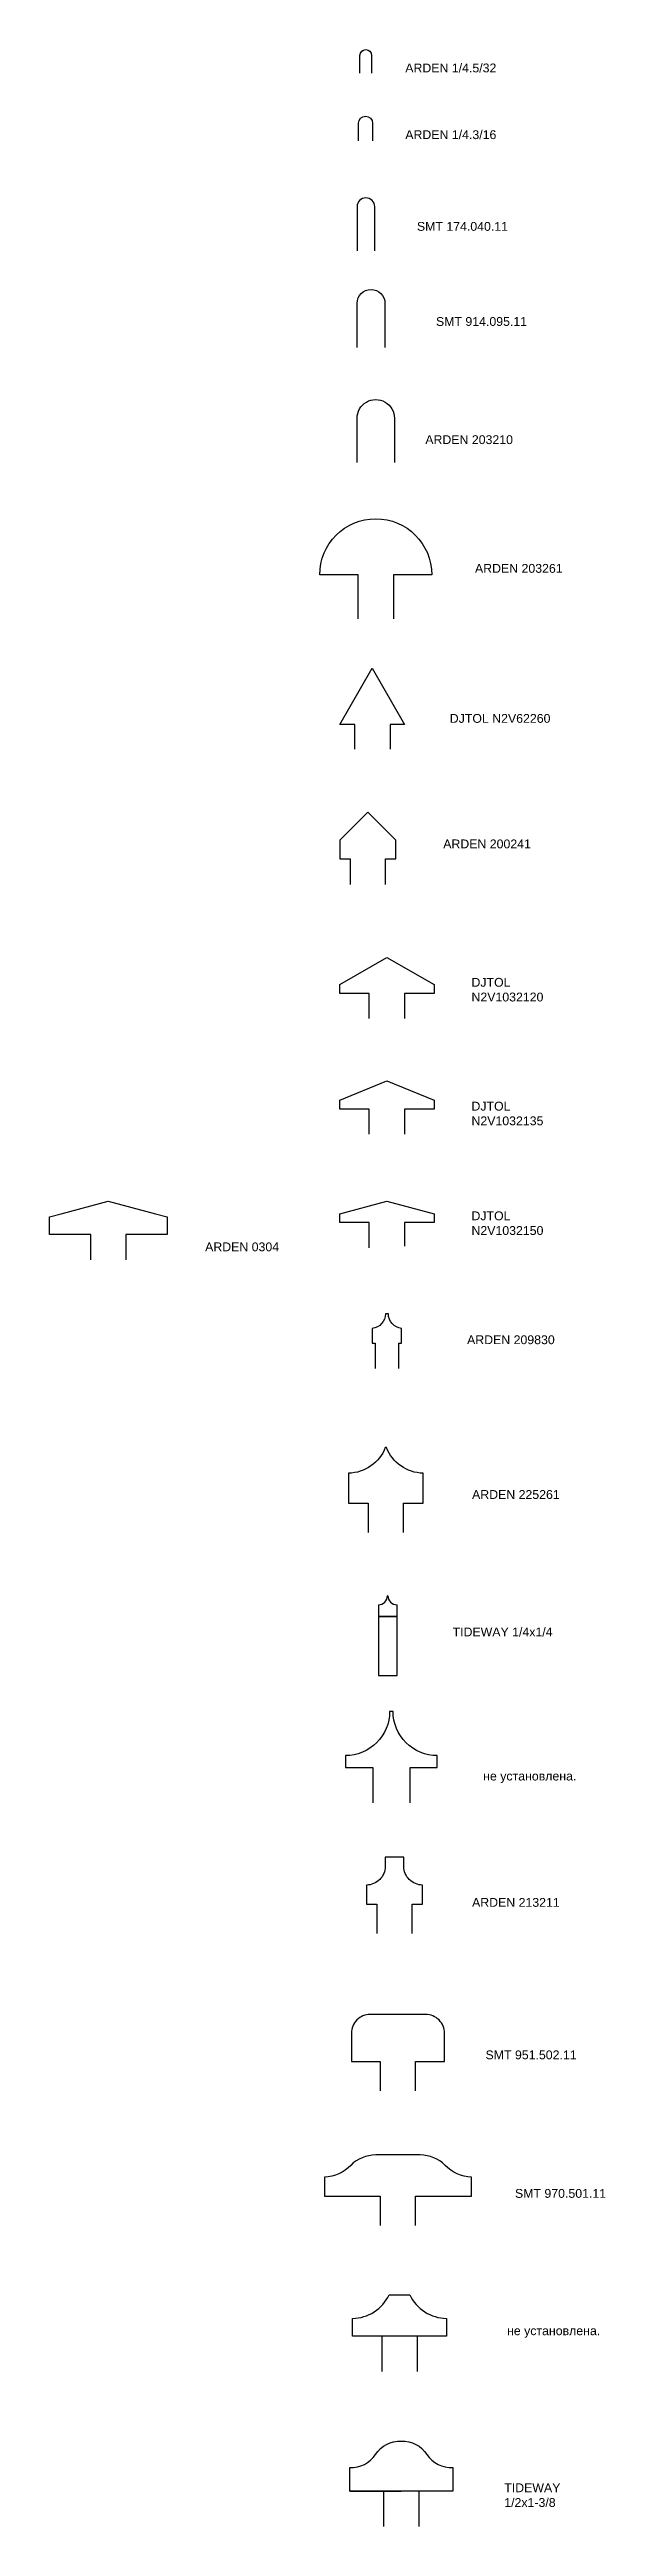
# Model space of a CAD drawing. Header units: millimetres. Extents: x 818 to 1669, y 559 to 2211.
# Drawn here: x 818 to 1007, y 1368 to 2211 of the extents above; entities that cross this region are included whole.
import ezdxf

# ---------------------------------------------------------------- set-up
doc = ezdxf.new("R2010")
doc.units = ezdxf.units.MM
doc.styles.get("Standard").update_dxf_attribs({"font": 'arial.ttf'})

msp = doc.modelspace()

# ---------------------------------------------------------------- texts
at = {"char_height": 3, "attachment_point": 1}
for s, insert in [('ARDEN 1/4.5/32', (939.27, 2205.8)), ('ARDEN 1/4.3/16', (939.27, 2183.12)), ('SMT 174.040.11', (943.23, 2151.94)), ('SMT 914.095.11', (949.71, 2119.61)), ('ARDEN 203210', (946.08, 2079.43)), ('ARDEN 203261', (962.98, 2035.67)), ('DJTOL N2V62260', (954.41, 1984.66)), ('ARDEN 200241', (952.18, 1941.99)), ('DJTOL N2V1032120', (961.79, 1894.93)), ('DJTOL N2V1032135', (961.79, 1852.83)), ('DJTOL N2V1032150', (961.79, 1815.54)), ('ARDEN 0304', (871.19, 1804.99)), ('ARDEN 209830', (960.29, 1773.41)), ('ARDEN 225261', (961.99, 1720.8)), ('TIDEWAY 1/4x1/4', (955.37, 1674.06)), ('не установлена.', (965.76, 1625.07)), ('ARDEN 213211', (961.99, 1582.12)), ('SMT 951.502.11', (966.57, 1530.28)), ('SMT 970.501.11', (976.59, 1483.18)), ('не установлена.', (973.88, 1436.48)), ('TIDEWAY 1/2x1-3/8', (972.94, 1383.09))]:
    msp.add_mtext_dynamic_manual_height_columns(s, width=34.6058, gutter_width=12.5, heights=[0], dxfattribs=dict(at, insert=insert))

# ---------------------------------------------------------------- linework, layer by layer
for p, q in [((933.36, 1684.88), (933.21, 1684.88)), ((930.11, 1681.78), (930.11, 1677.78)), ((930.11, 1677.78), (936.46, 1677.78)), ((936.46, 1677.78), (936.46, 1681.78)), ((931.3, 1433.18), (931.3, 1421.18)), ((943.3, 1433.18), (943.3, 1421.18)), ((931.89, 1380.44), (931.89, 1368.44)), ((943.89, 1380.44), (943.89, 1368.44))]:
    msp.add_line(p, q)
for points in [[(923.86, 2202.58), (923.86, 2208.58, -1), (927.83, 2208.58), (927.83, 2202.58)], [(923.38, 2179.51), (923.38, 2185.51, -1), (928.14, 2185.51), (928.14, 2179.51)], [(928.87, 2142.12), (928.87, 2157.12, 1), (922.87, 2157.12), (922.87, 2142.12)], [(922.87, 2109.25), (922.87, 2124.25, -1), (932.37, 2124.25), (932.37, 2109.25)], [(922.87, 2070.19), (922.87, 2085.19, -1.006204), (935.57, 2085.19), (935.57, 2070.19)], [(923.22, 2017), (923.22, 2032), (910.17, 2032, -1), (948.27, 2032), (935.22, 2032), (935.22, 2017)], [(937.03, 1762.16), (937.03, 1770.78), (938.03, 1770.78), (938.03, 1775.78, -0.38517), (933.53, 1780.76), (932.53, 1780.76, -0.38517), (928.03, 1775.78), (928.03, 1770.78), (929.03, 1770.78), (929.03, 1762.16)], [(938.66, 1706.34), (938.66, 1716.34), (945.36, 1716.34), (945.36, 1726.54, -0.306741), (932.86, 1735.27), (932.46, 1735.27, -0.306741), (919.96, 1726.54), (919.96, 1716.34), (926.66, 1716.34), (926.66, 1706.34)], [(940.88, 1614.45), (940.88, 1626.52), (950.13, 1626.52), (950.13, 1630.52, -0.414214), (935.13, 1645.52), (933.93, 1645.52, -0.414214), (918.93, 1630.52), (918.93, 1626.52), (928.18, 1626.52), (928.18, 1614.45)], [(941.6, 1570.01), (941.6, 1580.01), (945.13, 1580.01), (945.13, 1586.51, -0.414214), (938.78, 1592.86), (938.78, 1595.94), (932.43, 1595.94), (932.43, 1592.86, -0.414214), (926.08, 1586.51), (926.08, 1580.01), (929.6, 1580.01), (929.6, 1570.01)], [(942.78, 1516.51), (942.78, 1526.51), (952.63, 1526.51), (952.63, 1536.11, 0.414214), (946.23, 1542.51), (927.33, 1542.51, 0.414214), (920.93, 1536.11), (920.93, 1526.51), (930.78, 1526.51), (930.78, 1516.51)], [(942.78, 1470.74), (942.78, 1480.74), (961.78, 1480.74), (961.78, 1487.24, -0.212817), (952.86, 1491.22, 0.199095), (944.37, 1494.74), (929.2, 1494.74, 0.199095), (920.71, 1491.22, -0.212817), (911.78, 1487.24), (911.78, 1480.74), (930.78, 1480.74), (930.78, 1470.74)], [(920.39, 1380.44), (920.39, 1388.44, 0.26281), (929.14, 1392.94, -0.26281), (937.89, 1397.44, -0.26281), (946.64, 1392.94, 0.26281), (955.39, 1388.44), (955.39, 1380.44), (920.39, 1380.44), (937.89, 1380.44)]]:
    msp.add_lwpolyline(points, format="xyb")
for points in [[(922.13, 1972.66), (922.13, 1981.14), (917.04, 1981.14), (928.04, 2000.19), (939.04, 1981.14), (934.13, 1981.14), (934.13, 1972.66)], [(932.57, 1926.74), (932.57, 1935.36), (936.09, 1935.36), (936.09, 1941.74), (926.57, 1951.26), (917.04, 1941.74), (917.04, 1935.36), (920.57, 1935.36), (920.57, 1926.74)], [(927.03, 1881.13), (927.03, 1889.64), (917.04, 1889.64), (917.04, 1892.64), (933.04, 1901.88), (949.04, 1892.64), (949.04, 1889.64), (939.03, 1889.64), (939.03, 1881.13)], [(927.04, 1841.8), (927.04, 1850.36), (917.04, 1850.36), (917.04, 1853.36), (933.04, 1859.98), (949.04, 1853.36), (949.04, 1850.36), (939.04, 1850.36), (939.04, 1841.8)], [(832.26, 1799.09), (832.26, 1807.7), (818.26, 1807.7), (818.26, 1813.7), (822.26, 1814.77), (838.26, 1819.06), (854.26, 1814.77), (858.26, 1813.7), (858.26, 1807.7), (844.26, 1807.7), (844.26, 1799.09)], [(927.04, 1803.16), (927.04, 1811.77), (917.04, 1811.77), (917.04, 1814.77), (933.04, 1819.06), (949.04, 1814.77), (949.04, 1811.77), (939.04, 1811.77), (939.04, 1803.7)]]:
    msp.add_lwpolyline(points)
msp.add_lwpolyline([(930.11, 1657.78), (936.46, 1657.78), (936.46, 1677.78), (930.11, 1677.78)], close=True)
msp.add_lwpolyline([(933.8, 1447.18), (937.3, 1447.18), (940.8, 1447.18, 0.286779), (953.3, 1439.18), (953.3, 1433.18), (921.3, 1433.18), (921.3, 1439.18, 0.286779)], format="xyb", close=True)
for centre, start, end in [((930.11, 1684.88), 270, 0), ((936.46, 1684.88), 180, 270)]:
    msp.add_arc(centre, 3.1, start, end)

msp.set_redraw_order([(e.dxf.handle, doc.entitydb.next_handle()) for e in msp.query("TEXT MTEXT ATTDEF DIMENSION ARC_DIMENSION")])  # texts and dimensions are drawn at this point

doc.saveas('drawing.dxf')
